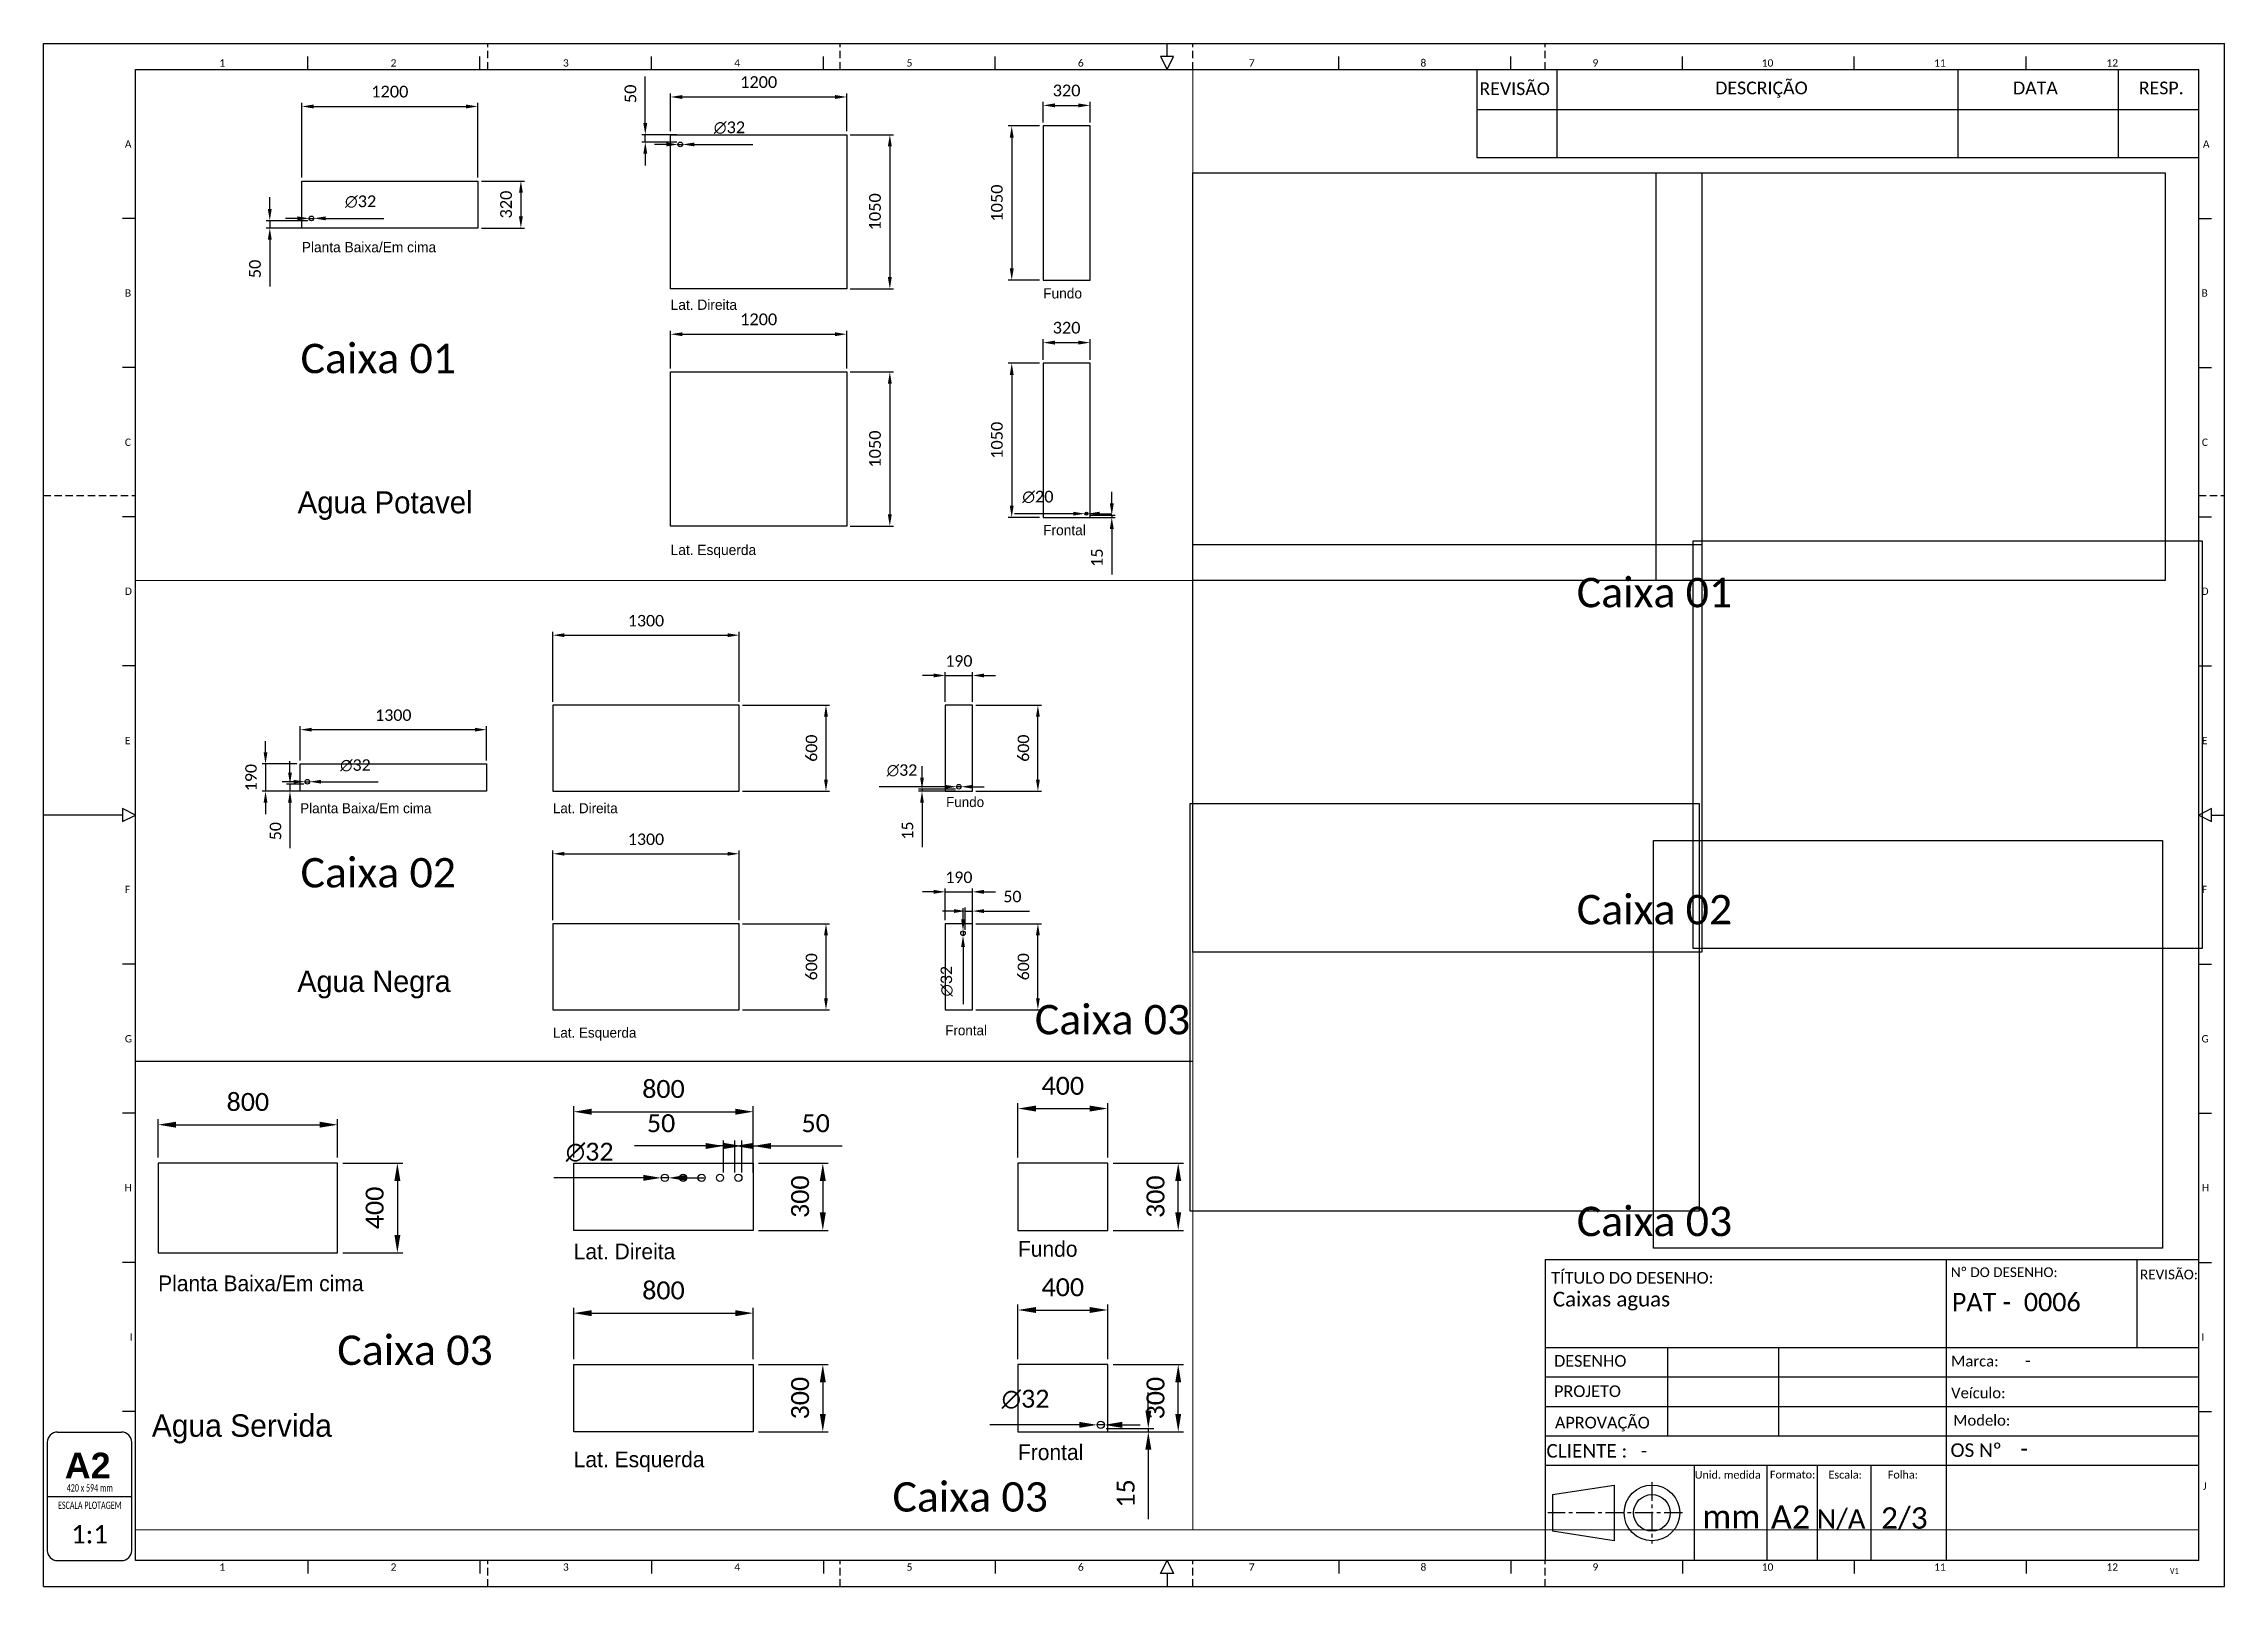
# Paper-space layout 'FL.02 (5)' of a CAD drawing. Header units: millimetres. Extents: x 0 to 594, y 0 to 420.
# The model-space entities are those that its viewports show. They can reach past a viewport. Long polylines and large blocks are cut down to what shows.
import ezdxf
from ezdxf.enums import TextEntityAlignment as Align

# ---------------------------------------------------------------- set-up
doc = ezdxf.new("R2010")
doc.units = ezdxf.units.MM
doc.header["$LTSCALE"] = 4
for name, pattern in [('CENTER', [2, 1.25, -0.25, 0.25, -0.25]), ('DASHED', [0.75, 0.5, -0.25]), ('SLD-Sólida', [0])]:
    doc.linetypes.add(name, pattern=pattern)
for name, color, linetype in [('01CONT', 3, 'Continuous'), ('02CONT', 7, 'Continuous'), ('03CONT', 30, 'Continuous'), ('04CONT', 6, 'Continuous'), ('05CONT', 253, 'Continuous'), ('LCENTRO', 1, 'CENTER'), ('REFERÊNCIA', 9, 'Continuous'), ('TEXTO', 142, 'Continuous'), ('VIEWPORT', 7, 'Continuous')]:
    doc.layers.add(name, color=color, linetype=linetype)
doc.layers.add('JANELA', color=51, linetype='Continuous', plot=False)
doc.layers.get('VIEWPORT').off()
doc.styles.add('_PADRAO', font='ROMANS.shx')
doc.styles.add('ROMANS', font='calibri.ttf')
doc.dimstyles.new('DIM.40', dxfattribs={"dimscale": 80, "dimtxt": 1, "dimasz": 1, "dimexe": 0.3, "dimexo": 0.3, "dimgap": 0.75, "dimtad": 1, "dimtxsty": 'ROMANS', "dimcen": 0, "dimclrd": 4, "dimclre": 4, "dimclrt": 142, "dimazin": 2, "dimtfac": 1, "dimtmove": 0, "dimatfit": 2, "dimfxl": 1, "dimtolj": 1, "dimtzin": 0, "dimlwd": -1, "dimlwe": -1, "dimarcsym": 0})
picture_1 = doc.add_image_def('image1.png', size_in_pixel=(1920, 1536))
picture_2 = doc.add_image_def('image2.png', size_in_pixel=(1920, 1536))
picture_3 = doc.add_image_def('image3.png', size_in_pixel=(1920, 1536))
picture_4 = doc.add_image_def('image4.png', size_in_pixel=(1920, 1536))
picture_5 = doc.add_image_def('image5.png', size_in_pixel=(1920, 1536))
picture_6 = doc.add_image_def('image6.png', size_in_pixel=(1920, 1536))

psp = doc.layouts.new('FL.02 (5)')

# ---------------------------------------------------------------- texts
at = {"char_height": 8, "attachment_point": 1, "style": 'ROMANS'}
for s, insert in [('Caixa 01', (70, 338.28)), ('Caixa 01', (417.61, 274.55)), ('Caixa 02', (70, 198.28)), ('Caixa 02', (417.61, 188.23)), ('Caixa 03', (270, 158.28)), ('Caixa 03', (417.61, 103.35)), ('Caixa 03', (80, 68.28)), ('Caixa 03', (231.23, 28.35))]:
    psp.add_mtext_dynamic_manual_height_columns(s, width=76.3017, gutter_width=10, heights=[0], dxfattribs=dict(at, insert=insert))
at = {"layer": '02CONT', "style": 'ROMANS', "width": 0.8}
psp.add_text('V1', height=1.651, dxfattribs=at).set_placement((579.19, 3.35))
at = {"layer": '03CONT', "style": 'ROMANS', "width": 0.98}
psp.add_text('PAT -  0006', height=5, dxfattribs=at).set_placement((519.77, 74.89))
at = {"layer": '03CONT', "style": 'ROMANS'}
for s, height, p in [('-', 3.17, (539.7, 59.87)), ('-', 3.5, (435.07, 35.14)), ('-', 4.23, (538.48, 35.36)), ('mm', 6.35, (451.78, 15.84)), ('A2', 6.35, (470.46, 15.68)), ('N/A', 5.292, (482.94, 15.72)), ('2/3', 5.821, (500.48, 15.7))]:
    psp.add_text(s, height=height, dxfattribs=at).set_placement(p)
at = {"layer": '03CONT', "insert": (411.11, 80.2), "char_height": 4, "attachment_point": 1, "style": 'ROMANS'}
psp.add_mtext_dynamic_manual_height_columns('Caixas aguas', width=103.737, gutter_width=10, heights=[0], dxfattribs=at)
at = {"layer": 'TEXTO', "style": 'ROMANS'}
for s, height, p in [('TÍTULO DO DESENHO:', 3.175, (410.64, 82.4)), ('Nº DO DESENHO:', 2.6458, (519.49, 84.2)), ('REVISÃO:', 2.646, (571.02, 83.58)), ('DESENHO', 3.175, (411.42, 59.79)), ('Marca:', 2.91, (519.57, 59.87)), ('PROJETO', 3.175, (411.42, 51.54)), ('Veículo:', 2.91, (519.57, 51.21)), ('APROVAÇÃO', 3.175, (411.65, 42.99)), ('Modelo:', 2.91, (520.14, 43.74)), ('CLIENTE :', 3.704, (409.35, 35.04)), ('OS Nº', 3.704, (519.4, 35.23)), ('Unid. medida', 2.1167, (449.72, 29.31)), ('Formato:', 2.117, (470.22, 29.38)), ('Escala:', 2.117, (486.16, 29.35)), ('Folha:', 2.117, (502.32, 29.35))]:
    psp.add_text(s, height=height, dxfattribs=at).set_placement(p)
at = {"layer": 'TEXTO', "char_height": 3.467, "attachment_point": 2, "style": 'ROMANS'}
for s, insert in [('REVISÃO', (400.69, 409.46)), ('DESCRIÇÃO', (467.9, 409.67)), ('DATA', (542.53, 409.67)), ('RESP.', (576.8, 409.67))]:
    psp.add_mtext(s, dxfattribs=dict(at, insert=insert))

msp = doc.modelspace()

# ---------------------------------------------------------------- texts
at = {"attachment_point": 1}
for s, insert, char_height in [('Planta Baixa/Em cima', (12763.038, 11466.872), 70), ('Lat. Direita', (14526.764, 11466.872), 70), ('Fundo', (17271.609, 11510.051), 70), ('Agua Negra', (12743.157, 10299.541), 150), ('Lat. Esquerda', (14526.764, 9901.11), 70), ('Frontal', (17265.816, 9917.245), 70), ('Planta Baixa/Em cima', (913.493, 8879.649), 70), ('Fundo', (5966.01, 8565.235), 70), ('Lat. Direita', (3427.443, 8487.433), 70), ('Agua Potavel', (884.858, 7181.393), 150), ('Frontal', (5966.01, 6952.286), 70), ('Lat. Esquerda', (3427.443, 6817.407), 70), ('Fundo', (12113.372, 1801.083), 70), ('Lat. Direita', (10133.197, 1789.584), 70), ('Planta Baixa/Em cima', (8280.549, 1647.671), 70), ('Agua Servida', (8252.205, 1028.899), 100), ('Frontal', (12113.372, 895.217), 70), ('Lat. Esquerda', (10133.197, 863.264), 70)]:
    msp.add_mtext_dynamic_manual_height_columns(s, width=1300, gutter_width=12.5, heights=[0], dxfattribs=dict(at, insert=insert, char_height=char_height))

# ---------------------------------------------------------------- blocks, each defined once
blk = doc.blocks.new('A2')
at = {"layer": '01CONT'}
for p, q in [((0, 420), (594, 420)), ((0, 0), (0, 420)), ((72, 413), (72, 416.5)), ((118.8, 413), (118.8, 416.5)), ((165.6, 413), (165.6, 416.5)), ((212.4, 413), (212.4, 416.5)), ((259.2, 413), (259.2, 416.5)), ((352.8, 413), (352.8, 416.5)), ((399.6, 413), (399.6, 416.5)), ((446.4, 413), (446.4, 416.5)), ((493.2, 413), (493.2, 416.5)), ((540, 413), (540, 416.5)), ((594, 0), (594, 420)), ((25, 372.4), (21.5, 372.4)), ((587, 372.4), (590.5, 372.4)), ((25, 331.8), (21.5, 331.8)), ((587, 331.8), (590.5, 331.8)), ((25, 291.2), (21.5, 291.2)), ((587, 291.2), (590.5, 291.2)), ((25, 250.6), (21.5, 250.6)), ((587, 250.6), (590.5, 250.6)), ((25, 169.4), (21.5, 169.4)), ((587, 169.4), (590.5, 169.4)), ((25, 128.8), (21.5, 128.8)), ((587, 128.8), (590.5, 128.8)), ((25, 88.2), (21.5, 88.2)), ((587, 88.2), (590.5, 88.2)), ((25, 47.6), (21.5, 47.6)), ((587, 47.6), (590.5, 47.6)), ((72, 7), (72, 3.5)), ((118.8, 7), (118.8, 3.5)), ((165.6, 7), (165.6, 3.5)), ((212.4, 7), (212.4, 3.5)), ((259.2, 7), (259.2, 3.5)), ((352.8, 7), (352.8, 3.5)), ((399.6, 7), (399.6, 3.5)), ((446.4, 7), (446.4, 3.5)), ((493.2, 7), (493.2, 3.5)), ((540, 7), (540, 3.5)), ((0, 0), (594, 0))]:
    blk.add_line(p, q, dxfattribs=at)
at = {"layer": '02CONT'}
for p, q in [((307.75, 416.5), (304.25, 416.5)), ((304.25, 416.5), (306, 413)), ((306, 416.5), (306, 420)), ((306, 413), (307.75, 416.5)), ((21.5, 210), (0, 210)), ((21.5, 211.75), (21.5, 208.25)), ((25, 210), (21.5, 211.75)), ((21.5, 208.25), (25, 210)), ((590.5, 211.75), (587, 210)), ((587, 210), (590.5, 208.25)), ((590.5, 208.25), (590.5, 211.75)), ((590.5, 210), (594, 210)), ((3.78, 42), (21.22, 42)), ((1, 39.22), (1, 9.78)), ((24, 9.78), (24, 39.22)), ((1, 24.5), (24, 24.5)), ((3.78, 7), (21.22, 7)), ((304.25, 3.5), (306, 7)), ((306, 7), (307.75, 3.5)), ((307.75, 3.5), (304.25, 3.5)), ((306, 3.5), (306, 0))]:
    blk.add_line(p, q, dxfattribs=at)
for centre, start, end in [((3.78, 39.22), 90, 180), ((21.22, 39.22), 0, 90), ((3.78, 9.78), 180, 270), ((21.22, 9.78), 270, 0)]:
    blk.add_arc(centre, 2.78, start, end, dxfattribs=at)
at = {"layer": '05CONT'}
for p, q in [((25, 413), (587, 413)), ((25, 7), (25, 413)), ((587, 7), (587, 413)), ((587, 7), (25, 7))]:
    blk.add_line(p, q, dxfattribs=at)
at = {"layer": 'REFERÊNCIA', "linetype": 'DASHED'}
for p, q in [((121, 413), (121, 420)), ((217, 413), (217, 420)), ((313, 413), (313, 420)), ((409, 413), (409, 420)), ((0, 297), (25, 297)), ((587, 297), (594, 297)), ((121, 0), (121, 7)), ((217, 0), (217, 7)), ((313, 0), (313, 7)), ((409, 0), (409, 7))]:
    blk.add_line(p, q, dxfattribs=at)
at = {"layer": '02CONT', "insert": (12, 32.89), "char_height": 7, "width": 1, "attachment_point": 5, "line_spacing_factor": 0.428571, "style": '_PADRAO'}
blk.add_mtext('{\\fArial|b1|i0|c0|p34;A2}', dxfattribs=at)
at = {"layer": '03CONT', "style": 'ROMANS', "width": 0.7}
for s, p in [('420 x 594 mm', (12.57, 27.81)), ('ESCALA PLOTAGEM', (12.57, 23.08))]:
    blk.add_text(s, height=2, dxfattribs=at).set_placement(p, align=Align.TOP_CENTER)
at = {"layer": '05CONT', "style": 'ROMANS'}
blk.add_text('1:1', height=5, dxfattribs=at).set_placement((12.5, 14.21), align=Align.MIDDLE_CENTER)
at = {"layer": 'TEXTO', "style": 'ROMANS'}
for s, p in [('6', (281.72, 413.75)), ('8', (375.03, 413.75)), ('1', (47.86, 413.75)), ('2', (94.52, 413.75)), ('3', (141.46, 413.75)), ('4', (188.12, 413.75)), ('5', (235.06, 413.75)), ('7', (328.28, 413.75)), ('9', (421.88, 413.75)), ('10', (467.99, 413.75)), ('11', (514.94, 413.75)), ('12', (561.88, 413.75)), ('A', (22.13, 391.68)), ('A', (588.15, 391.68)), ('B', (22.13, 351.12)), ('B', (587.77, 351.12)), ('C', (22.13, 310.48)), ('C', (587.87, 310.48)), ('D', (22.13, 269.92)), ('D', (587.77, 269.92)), ('E', (22.13, 229.28)), ('E', (587.87, 229.28)), ('F', (22.13, 188.72)), ('F', (587.87, 188.72)), ('G', (22.13, 148.08)), ('G', (587.77, 148.08)), ('H', (22.04, 107.52)), ('H', (587.87, 107.52)), ('I', (23.46, 66.88)), ('I', (587.77, 66.88)), ('J', (588.15, 26.32)), ('1', (47.86, 4.25)), ('2', (94.52, 4.25)), ('3', (141.46, 4.25)), ('4', (188.12, 4.25)), ('5', (235.06, 4.25)), ('6', (281.72, 4.25)), ('7', (328.28, 4.25)), ('8', (375.03, 4.25)), ('9', (421.88, 4.25)), ('10', (467.99, 4.25)), ('11', (514.94, 4.25)), ('12', (561.88, 4.25))]:
    blk.add_text(s, height=2, dxfattribs=at).set_placement(p)
blk = doc.blocks.new('*D166')
at = {"color": 4, "transparency": 16777216}
for p, q in [((14526.8, 12174.7), (14526.8, 12663)), ((14606.8, 12639), (15746.8, 12639)), ((15826.8, 12174.7), (15826.8, 12663))]:
    blk.add_line(p, q, dxfattribs=at)
for points in [[(14606.8, 12652.4), (14606.8, 12625.7), (14526.8, 12639)], [(15746.8, 12652.4), (15746.8, 12625.7), (15826.8, 12639)]]:
    blk.add_solid(points, dxfattribs=at)
at = {"layer": 'DEFPOINTS', "color": 0, "transparency": 16777216}
for p in [(15826.8, 12639), (14526.8, 12150.7), (15826.8, 12150.7)]:
    blk.add_point(p, dxfattribs=at)
at = {"color": 142, "transparency": 16777216, "insert": (15176.8, 12740), "char_height": 80, "attachment_point": 5, "style": 'ROMANS'}
blk.add_mtext('\\A1;1300', dxfattribs=at)
blk = doc.blocks.new('*D167')
at = {"color": 4, "transparency": 16777216}
for p, q in [((15850.8, 12150.7), (16457, 12150.7)), ((16433, 12070.7), (16433, 11630.7)), ((15850.8, 11550.7), (16457, 11550.7))]:
    blk.add_line(p, q, dxfattribs=at)
for points in [[(16419.7, 12070.7), (16446.3, 12070.7), (16433, 12150.7)], [(16419.7, 11630.7), (16446.3, 11630.7), (16433, 11550.7)]]:
    blk.add_solid(points, dxfattribs=at)
at = {"layer": 'DEFPOINTS', "color": 0, "transparency": 16777216}
for p in [(15826.8, 12150.7), (15826.8, 11550.7), (16433, 11550.7)]:
    blk.add_point(p, dxfattribs=at)
at = {"color": 142, "transparency": 16777216, "insert": (16332, 11850.7), "char_height": 80, "attachment_point": 5, "rotation": 90, "style": 'ROMANS'}
blk.add_mtext('\\A1;600', dxfattribs=at)
blk = doc.blocks.new('*D168')
at = {"color": 4, "transparency": 16777216}
for p, q in [((14526.8, 10649.7), (14526.8, 11138)), ((14606.8, 11114), (15746.8, 11114)), ((15826.8, 10649.7), (15826.8, 11138))]:
    blk.add_line(p, q, dxfattribs=at)
for points in [[(14606.8, 11127.3), (14606.8, 11100.7), (14526.8, 11114)], [(15746.8, 11127.3), (15746.8, 11100.7), (15826.8, 11114)]]:
    blk.add_solid(points, dxfattribs=at)
at = {"layer": 'DEFPOINTS', "color": 0, "transparency": 16777216}
for p in [(15826.8, 11114), (14526.8, 10625.7), (15826.8, 10625.7)]:
    blk.add_point(p, dxfattribs=at)
at = {"color": 142, "transparency": 16777216, "insert": (15176.8, 11215), "char_height": 80, "attachment_point": 5, "style": 'ROMANS'}
blk.add_mtext('\\A1;1300', dxfattribs=at)
blk = doc.blocks.new('*D169')
at = {"color": 4, "transparency": 16777216}
for p, q in [((15850.8, 10625.7), (16457, 10625.7)), ((16433, 10545.7), (16433, 10105.7)), ((15850.8, 10025.7), (16457, 10025.7))]:
    blk.add_line(p, q, dxfattribs=at)
for points in [[(16419.7, 10545.7), (16446.3, 10545.7), (16433, 10625.7)], [(16419.7, 10105.7), (16446.3, 10105.7), (16433, 10025.7)]]:
    blk.add_solid(points, dxfattribs=at)
at = {"layer": 'DEFPOINTS', "color": 0, "transparency": 16777216}
for p in [(15826.8, 10625.7), (15826.8, 10025.7), (16433, 10025.7)]:
    blk.add_point(p, dxfattribs=at)
at = {"color": 142, "transparency": 16777216, "insert": (16332, 10325.7), "char_height": 80, "attachment_point": 5, "rotation": 90, "style": 'ROMANS'}
blk.add_mtext('\\A1;600', dxfattribs=at)
blk = doc.blocks.new('*D170')
at = {"color": 4, "transparency": 16777216}
for p, q in [((17185.8, 12358), (17105.8, 12358)), ((17265.8, 12174.7), (17265.8, 12382)), ((17265.8, 12358), (17455.8, 12358)), ((17455.8, 12174.7), (17455.8, 12382)), ((17535.8, 12358), (17615.8, 12358))]:
    blk.add_line(p, q, dxfattribs=at)
for points in [[(17185.8, 12371.3), (17185.8, 12344.7), (17265.8, 12358)], [(17535.8, 12371.3), (17535.8, 12344.7), (17455.8, 12358)]]:
    blk.add_solid(points, dxfattribs=at)
at = {"layer": 'DEFPOINTS', "color": 0, "transparency": 16777216}
for p in [(17455.8, 12358), (17265.8, 12150.7), (17455.8, 12150.7)]:
    blk.add_point(p, dxfattribs=at)
at = {"color": 142, "transparency": 16777216, "insert": (17360.8, 12459), "char_height": 80, "attachment_point": 5, "style": 'ROMANS'}
blk.add_mtext('\\A1;190', dxfattribs=at)
blk = doc.blocks.new('*D171')
at = {"color": 4, "transparency": 16777216}
for p, q in [((17479.8, 12150.7), (17936.4, 12150.7)), ((17912.4, 11630.7), (17912.4, 12070.7)), ((17479.8, 11550.7), (17936.4, 11550.7))]:
    blk.add_line(p, q, dxfattribs=at)
for points in [[(17899, 12070.7), (17925.7, 12070.7), (17912.4, 12150.7)], [(17899, 11630.7), (17925.7, 11630.7), (17912.4, 11550.7)]]:
    blk.add_solid(points, dxfattribs=at)
at = {"layer": 'DEFPOINTS', "color": 0, "transparency": 16777216}
for p in [(17455.8, 12150.7), (17912.4, 12150.7), (17455.8, 11550.7)]:
    blk.add_point(p, dxfattribs=at)
at = {"color": 142, "transparency": 16777216, "insert": (17811.4, 11850.7), "char_height": 80, "attachment_point": 5, "rotation": 90, "style": 'ROMANS'}
blk.add_mtext('\\A1;600', dxfattribs=at)
blk = doc.blocks.new('*D172')
at = {"color": 4, "transparency": 16777216}
for p, q in [((17479.8, 10625.7), (17936.4, 10625.7)), ((17912.4, 10105.7), (17912.4, 10545.7)), ((17479.8, 10025.7), (17936.4, 10025.7))]:
    blk.add_line(p, q, dxfattribs=at)
for points in [[(17899, 10545.7), (17925.7, 10545.7), (17912.4, 10625.7)], [(17899, 10105.7), (17925.7, 10105.7), (17912.4, 10025.7)]]:
    blk.add_solid(points, dxfattribs=at)
at = {"layer": 'DEFPOINTS', "color": 0, "transparency": 16777216}
for p in [(17455.8, 10625.7), (17912.4, 10625.7), (17455.8, 10025.7)]:
    blk.add_point(p, dxfattribs=at)
at = {"color": 142, "transparency": 16777216, "insert": (17811.4, 10325.7), "char_height": 80, "attachment_point": 5, "rotation": 90, "style": 'ROMANS'}
blk.add_mtext('\\A1;600', dxfattribs=at)
blk = doc.blocks.new('*D173')
at = {"color": 4, "transparency": 16777216}
for p, q in [((17185.8, 10848.5), (17105.8, 10848.5)), ((17265.8, 10649.7), (17265.8, 10872.5)), ((17265.8, 10848.5), (17455.8, 10848.5)), ((17455.8, 10649.7), (17455.8, 10872.5)), ((17535.8, 10848.5), (17615.8, 10848.5))]:
    blk.add_line(p, q, dxfattribs=at)
for points in [[(17185.8, 10861.9), (17185.8, 10835.2), (17265.8, 10848.5)], [(17535.8, 10861.9), (17535.8, 10835.2), (17455.8, 10848.5)]]:
    blk.add_solid(points, dxfattribs=at)
at = {"layer": 'DEFPOINTS', "color": 0, "transparency": 16777216}
for p in [(17455.8, 10848.5), (17265.8, 10625.7), (17455.8, 10625.7)]:
    blk.add_point(p, dxfattribs=at)
at = {"color": 142, "transparency": 16777216, "insert": (17360.8, 10949.5), "char_height": 80, "attachment_point": 5, "style": 'ROMANS'}
blk.add_mtext('\\A1;190', dxfattribs=at)
blk = doc.blocks.new('*D174')
at = {"color": 4, "transparency": 16777216}
for p, q in [((17103.4, 11645.7), (17103.4, 11725.7)), ((17336.8, 11565.7), (17079.4, 11565.7)), ((17336.8, 11550.7), (17079.4, 11550.7)), ((17103.4, 11565.7), (17103.4, 11550.7)), ((17103.4, 11470.7), (17103.4, 11161))]:
    blk.add_line(p, q, dxfattribs=at)
for points in [[(17090.1, 11645.7), (17116.7, 11645.7), (17103.4, 11565.7)], [(17090.1, 11470.7), (17116.7, 11470.7), (17103.4, 11550.7)]]:
    blk.add_solid(points, dxfattribs=at)
at = {"layer": 'DEFPOINTS', "color": 0, "transparency": 16777216}
for p in [(17103.4, 11550.7), (17360.8, 11565.7), (17360.8, 11550.7)]:
    blk.add_point(p, dxfattribs=at)
at = {"color": 142, "transparency": 16777216, "insert": (17002.7, 11275.9), "char_height": 80, "attachment_point": 5, "rotation": 90, "style": 'ROMANS'}
blk.add_mtext('\\A1;15', dxfattribs=at)
blk = doc.blocks.new('*D175')
at = {"color": 4, "transparency": 16777216}
for p, q in [((12763, 11764.7), (12763, 12004)), ((12843, 11980), (13983, 11980)), ((14063, 11764.7), (14063, 12004))]:
    blk.add_line(p, q, dxfattribs=at)
for points in [[(12843, 11993.3), (12843, 11966.7), (12763, 11980)], [(13983, 11993.3), (13983, 11966.7), (14063, 11980)]]:
    blk.add_solid(points, dxfattribs=at)
at = {"layer": 'DEFPOINTS', "color": 0, "transparency": 16777216}
for p in [(14063, 11980), (12763, 11740.7), (14063, 11740.7)]:
    blk.add_point(p, dxfattribs=at)
at = {"color": 142, "transparency": 16777216, "insert": (13413, 12081), "char_height": 80, "attachment_point": 5, "style": 'ROMANS'}
blk.add_mtext('\\A1;1300', dxfattribs=at)
blk = doc.blocks.new('*D176')
at = {"color": 4, "transparency": 16777216}
for p, q in [((12520.8, 11820.7), (12520.8, 11900.7)), ((12739, 11740.7), (12496.8, 11740.7)), ((12520.8, 11740.7), (12520.8, 11550.7)), ((12739, 11550.7), (12496.8, 11550.7)), ((12520.8, 11470.7), (12520.8, 11390.7))]:
    blk.add_line(p, q, dxfattribs=at)
for points in [[(12507.5, 11820.7), (12534.1, 11820.7), (12520.8, 11740.7)], [(12507.5, 11470.7), (12534.1, 11470.7), (12520.8, 11550.7)]]:
    blk.add_solid(points, dxfattribs=at)
at = {"layer": 'DEFPOINTS', "color": 0, "transparency": 16777216}
for p in [(12763, 11740.7), (12520.8, 11550.7), (12763, 11550.7)]:
    blk.add_point(p, dxfattribs=at)
at = {"color": 142, "transparency": 16777216, "insert": (12419.8, 11645.7), "char_height": 80, "attachment_point": 5, "rotation": 90, "style": 'ROMANS'}
blk.add_mtext('\\A1;190', dxfattribs=at)
blk = doc.blocks.new('*D158')
at = {"color": 4, "transparency": 16777216}
for p, q in [((12691.6, 11680.7), (12691.6, 11760.7)), ((12789, 11600.7), (12667.6, 11600.7)), ((12691.6, 11600.7), (12691.6, 11550.7)), ((12789, 11550.7), (12667.6, 11550.7)), ((12691.6, 11470.7), (12691.6, 11153.5))]:
    blk.add_line(p, q, dxfattribs=at)
for points in [[(12678.3, 11680.7), (12704.9, 11680.7), (12691.6, 11600.7)], [(12678.3, 11470.7), (12704.9, 11470.7), (12691.6, 11550.7)]]:
    blk.add_solid(points, dxfattribs=at)
at = {"layer": 'DEFPOINTS', "color": 0, "transparency": 16777216}
for p in [(12813, 11600.7), (12691.6, 11550.7), (12813, 11550.7)]:
    blk.add_point(p, dxfattribs=at)
at = {"color": 142, "transparency": 16777216, "insert": (12590.6, 11272.1), "char_height": 80, "attachment_point": 5, "rotation": 90, "style": 'ROMANS'}
blk.add_mtext('\\A1;50', dxfattribs=at)
blk = doc.blocks.new('*D159')
at = {"color": 4, "transparency": 16777216}
for p, q in [((17325.8, 10714.4), (17245.8, 10714.4)), ((17405.8, 10583.7), (17405.8, 10738.4)), ((17405.8, 10714.4), (17455.8, 10714.4)), ((17455.8, 10583.7), (17455.8, 10738.4)), ((17535.8, 10714.4), (17853, 10714.4))]:
    blk.add_line(p, q, dxfattribs=at)
for points in [[(17325.8, 10727.7), (17325.8, 10701.1), (17405.8, 10714.4)], [(17535.8, 10727.7), (17535.8, 10701.1), (17455.8, 10714.4)]]:
    blk.add_solid(points, dxfattribs=at)
at = {"layer": 'DEFPOINTS', "color": 0, "transparency": 16777216}
for p in [(17455.8, 10714.4), (17405.8, 10559.7), (17455.8, 10559.7)]:
    blk.add_point(p, dxfattribs=at)
at = {"color": 142, "transparency": 16777216, "insert": (17734.4, 10815.4), "char_height": 80, "attachment_point": 5, "style": 'ROMANS'}
blk.add_mtext('\\A1;50', dxfattribs=at)
blk = doc.blocks.new('*D177')
at = {"color": 4, "transparency": 16777216}
for p, q in [((913.5, 9318.8), (913.5, 9827)), ((993.5, 9803), (2033.5, 9803)), ((2113.5, 9318.8), (2113.5, 9827))]:
    blk.add_line(p, q, dxfattribs=at)
for points in [[(993.5, 9816.4), (993.5, 9789.7), (913.5, 9803)], [(2033.5, 9816.4), (2033.5, 9789.7), (2113.5, 9803)]]:
    blk.add_solid(points, dxfattribs=at)
at = {"layer": 'DEFPOINTS', "color": 0, "transparency": 16777216}
for p in [(2113.5, 9803), (913.5, 9294.8), (2113.5, 9294.8)]:
    blk.add_point(p, dxfattribs=at)
at = {"color": 142, "transparency": 16777216, "insert": (1513.5, 9904), "char_height": 80, "attachment_point": 5, "style": 'ROMANS'}
blk.add_mtext('\\A1;1200', dxfattribs=at)
blk = doc.blocks.new('*D178')
at = {"color": 4, "transparency": 16777216}
for p, q in [((2137.5, 9294.8), (2430.9, 9294.8)), ((2406.9, 9214.8), (2406.9, 9054.8)), ((2137.5, 8974.8), (2430.9, 8974.8))]:
    blk.add_line(p, q, dxfattribs=at)
for points in [[(2393.6, 9214.8), (2420.3, 9214.8), (2406.9, 9294.8)], [(2393.6, 9054.8), (2420.3, 9054.8), (2406.9, 8974.8)]]:
    blk.add_solid(points, dxfattribs=at)
at = {"layer": 'DEFPOINTS', "color": 0, "transparency": 16777216}
for p in [(2113.5, 9294.8), (2113.5, 8974.8), (2406.9, 8974.8)]:
    blk.add_point(p, dxfattribs=at)
at = {"color": 142, "transparency": 16777216, "insert": (2306, 9134.8), "char_height": 80, "attachment_point": 5, "rotation": 90, "style": 'ROMANS'}
blk.add_mtext('\\A1;320', dxfattribs=at)
blk = doc.blocks.new('*D160')
at = {"color": 4, "transparency": 16777216}
for p, q in [((695.4, 9104.8), (695.4, 9184.8)), ((955.5, 9024.8), (671.4, 9024.8)), ((955.5, 8974.8), (671.4, 8974.8)), ((695.4, 9024.8), (695.4, 8974.8)), ((695.4, 8894.8), (695.4, 8577.6))]:
    blk.add_line(p, q, dxfattribs=at)
for points in [[(682, 9104.8), (708.7, 9104.8), (695.4, 9024.8)], [(682, 8894.8), (708.7, 8894.8), (695.4, 8974.8)]]:
    blk.add_solid(points, dxfattribs=at)
at = {"layer": 'DEFPOINTS', "color": 0, "transparency": 16777216}
for p in [(695.4, 8974.8), (979.5, 9024.8), (979.5, 8974.8)]:
    blk.add_point(p, dxfattribs=at)
at = {"color": 142, "transparency": 16777216, "insert": (594.4, 8696.2), "char_height": 80, "attachment_point": 5, "rotation": 90, "style": 'ROMANS'}
blk.add_mtext('\\A1;50', dxfattribs=at)
blk = doc.blocks.new('*D179')
at = {"color": 4, "transparency": 16777216}
for p, q in [((3427.4, 9634.4), (3427.4, 9891.7)), ((4627.4, 9634.4), (4627.4, 9891.7)), ((3507.4, 9867.7), (4547.4, 9867.7))]:
    blk.add_line(p, q, dxfattribs=at)
for points in [[(3507.4, 9881), (3507.4, 9854.4), (3427.4, 9867.7)], [(4547.4, 9881), (4547.4, 9854.4), (4627.4, 9867.7)]]:
    blk.add_solid(points, dxfattribs=at)
at = {"layer": 'DEFPOINTS', "color": 0, "transparency": 16777216}
for p in [(4627.4, 9867.7), (3427.4, 9610.4), (4627.4, 9610.4)]:
    blk.add_point(p, dxfattribs=at)
at = {"color": 142, "transparency": 16777216, "insert": (4027.4, 9968.7), "char_height": 80, "attachment_point": 5, "style": 'ROMANS'}
blk.add_mtext('\\A1;1200', dxfattribs=at)
blk = doc.blocks.new('*D180')
at = {"color": 4, "transparency": 16777216}
for p, q in [((4651.4, 9610.4), (4945.3, 9610.4)), ((4921.3, 9530.4), (4921.3, 8640.4)), ((4651.4, 8560.4), (4945.3, 8560.4))]:
    blk.add_line(p, q, dxfattribs=at)
for points in [[(4907.9, 9530.4), (4934.6, 9530.4), (4921.3, 9610.4)], [(4907.9, 8640.4), (4934.6, 8640.4), (4921.3, 8560.4)]]:
    blk.add_solid(points, dxfattribs=at)
at = {"layer": 'DEFPOINTS', "color": 0, "transparency": 16777216}
for p in [(4627.4, 9610.4), (4627.4, 8560.4), (4921.3, 8560.4)]:
    blk.add_point(p, dxfattribs=at)
at = {"color": 142, "transparency": 16777216, "insert": (4820.3, 9085.4), "char_height": 80, "attachment_point": 5, "rotation": 90, "style": 'ROMANS'}
blk.add_mtext('\\A1;1050', dxfattribs=at)
blk = doc.blocks.new('*D161')
at = {"color": 4, "transparency": 16777216}
for p, q in [((3254.6, 9690.4), (3254.6, 10007.5)), ((3469.4, 9610.4), (3230.6, 9610.4)), ((3254.6, 9560.4), (3254.6, 9610.4)), ((3469.4, 9560.4), (3230.6, 9560.4)), ((3254.6, 9480.4), (3254.6, 9400.4))]:
    blk.add_line(p, q, dxfattribs=at)
for points in [[(3241.3, 9690.4), (3268, 9690.4), (3254.6, 9610.4)], [(3241.3, 9480.4), (3268, 9480.4), (3254.6, 9560.4)]]:
    blk.add_solid(points, dxfattribs=at)
at = {"layer": 'DEFPOINTS', "color": 0, "transparency": 16777216}
for p in [(3254.6, 9610.4), (3493.4, 9610.4), (3493.4, 9560.4)]:
    blk.add_point(p, dxfattribs=at)
at = {"color": 142, "transparency": 16777216, "insert": (3153.6, 9889), "char_height": 80, "attachment_point": 5, "rotation": 90, "style": 'ROMANS'}
blk.add_mtext('\\A1;50', dxfattribs=at)
blk = doc.blocks.new('*D181')
at = {"color": 4, "transparency": 16777216}
for p, q in [((3427.4, 8018.3), (3427.4, 8275.6)), ((3507.4, 8251.6), (4547.4, 8251.6)), ((4627.4, 8018.3), (4627.4, 8275.6))]:
    blk.add_line(p, q, dxfattribs=at)
for points in [[(3507.4, 8265), (3507.4, 8238.3), (3427.4, 8251.6)], [(4547.4, 8265), (4547.4, 8238.3), (4627.4, 8251.6)]]:
    blk.add_solid(points, dxfattribs=at)
at = {"layer": 'DEFPOINTS', "color": 0, "transparency": 16777216}
for p in [(4627.4, 8251.6), (3427.4, 7994.3), (4627.4, 7994.3)]:
    blk.add_point(p, dxfattribs=at)
at = {"color": 142, "transparency": 16777216, "insert": (4027.4, 8352.6), "char_height": 80, "attachment_point": 5, "style": 'ROMANS'}
blk.add_mtext('\\A1;1200', dxfattribs=at)
blk = doc.blocks.new('*D182')
at = {"color": 4, "transparency": 16777216}
for p, q in [((4651.4, 7994.3), (4945.3, 7994.3)), ((4921.3, 7914.3), (4921.3, 7024.3)), ((4651.4, 6944.3), (4945.3, 6944.3))]:
    blk.add_line(p, q, dxfattribs=at)
for points in [[(4907.9, 7914.3), (4934.6, 7914.3), (4921.3, 7994.3)], [(4907.9, 7024.3), (4934.6, 7024.3), (4921.3, 6944.3)]]:
    blk.add_solid(points, dxfattribs=at)
at = {"layer": 'DEFPOINTS', "color": 0, "transparency": 16777216}
for p in [(4627.4, 7994.3), (4627.4, 6944.3), (4921.3, 6944.3)]:
    blk.add_point(p, dxfattribs=at)
at = {"color": 142, "transparency": 16777216, "insert": (4820.3, 7469.3), "char_height": 80, "attachment_point": 5, "rotation": 90, "style": 'ROMANS'}
blk.add_mtext('\\A1;1050', dxfattribs=at)
blk = doc.blocks.new('*D183')
at = {"color": 4, "transparency": 16777216}
for p, q in [((5942, 9670), (5728.2, 9670)), ((5752.2, 9590), (5752.2, 8700)), ((5942, 8620), (5728.2, 8620))]:
    blk.add_line(p, q, dxfattribs=at)
for points in [[(5738.9, 9590), (5765.5, 9590), (5752.2, 9670)], [(5738.9, 8700), (5765.5, 8700), (5752.2, 8620)]]:
    blk.add_solid(points, dxfattribs=at)
at = {"layer": 'DEFPOINTS', "color": 0, "transparency": 16777216}
for p in [(5966, 9670), (5752.2, 8620), (5966, 8620)]:
    blk.add_point(p, dxfattribs=at)
at = {"color": 142, "transparency": 16777216, "insert": (5651.2, 9145), "char_height": 80, "attachment_point": 5, "rotation": 90, "style": 'ROMANS'}
blk.add_mtext('\\A1;1050', dxfattribs=at)
blk = doc.blocks.new('*D184')
at = {"color": 4, "transparency": 16777216}
for p, q in [((5966, 9694), (5966, 9834.5)), ((6046, 9810.5), (6206, 9810.5)), ((6286, 9694), (6286, 9834.5))]:
    blk.add_line(p, q, dxfattribs=at)
for points in [[(6046, 9823.8), (6046, 9797.2), (5966, 9810.5)], [(6206, 9823.8), (6206, 9797.2), (6286, 9810.5)]]:
    blk.add_solid(points, dxfattribs=at)
at = {"layer": 'DEFPOINTS', "color": 0, "transparency": 16777216}
for p in [(6286, 9810.5), (5966, 9670), (6286, 9670)]:
    blk.add_point(p, dxfattribs=at)
at = {"color": 142, "transparency": 16777216, "insert": (6126, 9911.5), "char_height": 80, "attachment_point": 5, "style": 'ROMANS'}
blk.add_mtext('\\A1;320', dxfattribs=at)
blk = doc.blocks.new('*D162')
at = {"color": 4, "transparency": 16777216}
for p, q in [((6434, 7099), (6434, 7179)), ((6285, 7019), (6458, 7019)), ((6285, 7004), (6458, 7004)), ((6434, 7019), (6434, 7004)), ((6434, 6924), (6434, 6614.3))]:
    blk.add_line(p, q, dxfattribs=at)
for points in [[(6420.7, 7099), (6447.4, 7099), (6434, 7019)], [(6420.7, 6924), (6447.4, 6924), (6434, 7004)]]:
    blk.add_solid(points, dxfattribs=at)
at = {"layer": 'DEFPOINTS', "color": 0, "transparency": 16777216}
for p in [(6261, 7019), (6261, 7004), (6434, 7004)]:
    blk.add_point(p, dxfattribs=at)
at = {"color": 142, "transparency": 16777216, "insert": (6333.3, 6729.2), "char_height": 80, "attachment_point": 5, "rotation": 90, "style": 'ROMANS'}
blk.add_mtext('\\A1;15', dxfattribs=at)
blk = doc.blocks.new('*D185')
at = {"color": 4, "transparency": 16777216}
for p, q in [((5942, 8054), (5728.2, 8054)), ((5752.2, 7974), (5752.2, 7084)), ((5942, 7004), (5728.2, 7004))]:
    blk.add_line(p, q, dxfattribs=at)
for points in [[(5738.9, 7974), (5765.5, 7974), (5752.2, 8054)], [(5738.9, 7084), (5765.5, 7084), (5752.2, 7004)]]:
    blk.add_solid(points, dxfattribs=at)
at = {"layer": 'DEFPOINTS', "color": 0, "transparency": 16777216}
for p in [(5966, 8054), (5752.2, 7004), (5966, 7004)]:
    blk.add_point(p, dxfattribs=at)
at = {"color": 142, "transparency": 16777216, "insert": (5651.2, 7529), "char_height": 80, "attachment_point": 5, "rotation": 90, "style": 'ROMANS'}
blk.add_mtext('\\A1;1050', dxfattribs=at)
blk = doc.blocks.new('*D186')
at = {"color": 4, "transparency": 16777216}
for p, q in [((5966, 8078), (5966, 8218.5)), ((6286, 8078), (6286, 8218.5)), ((6046, 8194.5), (6206, 8194.5))]:
    blk.add_line(p, q, dxfattribs=at)
for points in [[(6046, 8207.8), (6046, 8181.1), (5966, 8194.5)], [(6206, 8207.8), (6206, 8181.1), (6286, 8194.5)]]:
    blk.add_solid(points, dxfattribs=at)
at = {"layer": 'DEFPOINTS', "color": 0, "transparency": 16777216}
for p in [(6286, 8194.5), (5966, 8054), (6286, 8054)]:
    blk.add_point(p, dxfattribs=at)
at = {"color": 142, "transparency": 16777216, "insert": (6126, 8295.4), "char_height": 80, "attachment_point": 5, "style": 'ROMANS'}
blk.add_mtext('\\A1;320', dxfattribs=at)
blk = doc.blocks.new('*D187')
at = {"color": 4, "transparency": 16777216}
for p, q in [((8280.5, 2172.6), (8280.5, 2343.4)), ((8360.5, 2319.4), (9000.5, 2319.4)), ((9080.5, 2172.6), (9080.5, 2343.4))]:
    blk.add_line(p, q, dxfattribs=at)
for points in [[(8360.5, 2332.7), (8360.5, 2306.1), (8280.5, 2319.4)], [(9000.5, 2332.7), (9000.5, 2306.1), (9080.5, 2319.4)]]:
    blk.add_solid(points, dxfattribs=at)
at = {"layer": 'DEFPOINTS', "color": 0, "transparency": 16777216}
for p in [(9080.5, 2319.4), (8280.5, 2148.6), (9080.5, 2148.6)]:
    blk.add_point(p, dxfattribs=at)
at = {"color": 142, "transparency": 16777216, "insert": (8680.5, 2420.4), "char_height": 80, "attachment_point": 5, "style": 'ROMANS'}
blk.add_mtext('\\A1;800', dxfattribs=at)
blk = doc.blocks.new('*D188')
at = {"color": 4, "transparency": 16777216}
for p, q in [((9104.5, 2148.6), (9371, 2148.6)), ((9347, 2068.6), (9347, 1828.6)), ((9104.5, 1748.6), (9371, 1748.6))]:
    blk.add_line(p, q, dxfattribs=at)
for points in [[(9333.7, 2068.6), (9360.4, 2068.6), (9347, 2148.6)], [(9333.7, 1828.6), (9360.4, 1828.6), (9347, 1748.6)]]:
    blk.add_solid(points, dxfattribs=at)
at = {"layer": 'DEFPOINTS', "color": 0, "transparency": 16777216}
for p in [(9080.5, 2148.6), (9080.5, 1748.6), (9347, 1748.6)]:
    blk.add_point(p, dxfattribs=at)
at = {"color": 142, "transparency": 16777216, "insert": (9246, 1948.6), "char_height": 80, "attachment_point": 5, "rotation": 90, "style": 'ROMANS'}
blk.add_mtext('\\A1;400', dxfattribs=at)
blk = doc.blocks.new('*D189')
at = {"color": 4, "transparency": 16777216}
for p, q in [((10133.2, 2172.6), (10133.2, 2401.3)), ((10213.2, 2377.3), (10853.2, 2377.3)), ((10933.2, 2172.6), (10933.2, 2401.3))]:
    blk.add_line(p, q, dxfattribs=at)
for points in [[(10213.2, 2390.6), (10213.2, 2363.9), (10133.2, 2377.3)], [(10853.2, 2390.6), (10853.2, 2363.9), (10933.2, 2377.3)]]:
    blk.add_solid(points, dxfattribs=at)
at = {"layer": 'DEFPOINTS', "color": 0, "transparency": 16777216}
for p in [(10933.2, 2377.3), (10133.2, 2148.6), (10933.2, 2148.6)]:
    blk.add_point(p, dxfattribs=at)
at = {"color": 142, "transparency": 16777216, "insert": (10533.2, 2478.2), "char_height": 80, "attachment_point": 5, "style": 'ROMANS'}
blk.add_mtext('\\A1;800', dxfattribs=at)
blk = doc.blocks.new('*D190')
at = {"color": 4, "transparency": 16777216}
for p, q in [((10957.2, 2148.6), (11267.5, 2148.6)), ((11243.5, 2068.6), (11243.5, 1928.6)), ((10957.2, 1848.6), (11267.5, 1848.6))]:
    blk.add_line(p, q, dxfattribs=at)
for points in [[(11230.1, 2068.6), (11256.8, 2068.6), (11243.5, 2148.6)], [(11230.1, 1928.6), (11256.8, 1928.6), (11243.5, 1848.6)]]:
    blk.add_solid(points, dxfattribs=at)
at = {"layer": 'DEFPOINTS', "color": 0, "transparency": 16777216}
for p in [(10933.2, 2148.6), (10933.2, 1848.6), (11243.5, 1848.6)]:
    blk.add_point(p, dxfattribs=at)
at = {"color": 142, "transparency": 16777216, "insert": (11142.5, 1998.6), "char_height": 80, "attachment_point": 5, "rotation": 90, "style": 'ROMANS'}
blk.add_mtext('\\A1;300', dxfattribs=at)
blk = doc.blocks.new('*D191')
at = {"color": 4, "transparency": 16777216}
for p, q in [((3397.4, 9544.4), (3317.4, 9544.4)), ((3477.4, 9544.4), (3509.4, 9544.4)), ((3589.4, 9544.4), (3987.7, 9544.4))]:
    blk.add_line(p, q, dxfattribs=at)
for points in [[(3397.4, 9557.7), (3397.4, 9531), (3477.4, 9544.4)], [(3589.4, 9557.7), (3589.4, 9531), (3509.4, 9544.4)]]:
    blk.add_solid(points, dxfattribs=at)
at = {"layer": 'DEFPOINTS', "color": 0, "transparency": 16777216}
for p in [(3477.4, 9544.4), (3509.4, 9544.4)]:
    blk.add_point(p, dxfattribs=at)
at = {"color": 142, "transparency": 16777216, "insert": (3828.6, 9658.3), "char_height": 80, "attachment_point": 5, "style": 'ROMANS'}
blk.add_mtext('\\A1;∅32', dxfattribs=at)
blk = doc.blocks.new('*D192')
at = {"color": 4, "transparency": 16777216}
for p, q in [((883.5, 9040.8), (803.5, 9040.8)), ((963.5, 9040.8), (995.5, 9040.8)), ((1075.5, 9040.8), (1473.8, 9040.8))]:
    blk.add_line(p, q, dxfattribs=at)
for points in [[(883.5, 9054.1), (883.5, 9027.4), (963.5, 9040.8)], [(1075.5, 9054.1), (1075.5, 9027.4), (995.5, 9040.8)]]:
    blk.add_solid(points, dxfattribs=at)
at = {"layer": 'DEFPOINTS', "color": 0, "transparency": 16777216}
for p in [(963.5, 9040.8), (995.5, 9040.8)]:
    blk.add_point(p, dxfattribs=at)
at = {"color": 142, "transparency": 16777216, "insert": (1314.6, 9154.7), "char_height": 80, "attachment_point": 5, "style": 'ROMANS'}
blk.add_mtext('\\A1;∅32', dxfattribs=at)
blk = doc.blocks.new('*D193')
at = {"color": 4, "transparency": 16777216}
for p, q in [((6171, 7029), (5770.1, 7029)), ((6271, 7029), (6251, 7029)), ((6351, 7029), (6431, 7029))]:
    blk.add_line(p, q, dxfattribs=at)
for points in [[(6171, 7042.3), (6171, 7015.7), (6251, 7029)], [(6351, 7042.3), (6351, 7015.7), (6271, 7029)]]:
    blk.add_solid(points, dxfattribs=at)
at = {"layer": 'DEFPOINTS', "color": 0, "transparency": 16777216}
for p in [(6251, 7029), (6271, 7029)]:
    blk.add_point(p, dxfattribs=at)
at = {"color": 142, "transparency": 16777216, "insert": (5930.5, 7142.9), "char_height": 80, "attachment_point": 5, "style": 'ROMANS'}
blk.add_mtext('\\A1;∅20', dxfattribs=at)
blk = doc.blocks.new('*D194')
at = {"color": 4, "transparency": 16777216}
for p, q in [((12717, 11616.7), (12637, 11616.7)), ((12797, 11616.7), (12829, 11616.7)), ((12909, 11616.7), (13307.3, 11616.7))]:
    blk.add_line(p, q, dxfattribs=at)
for points in [[(12717, 11630), (12717, 11603.4), (12797, 11616.7)], [(12909, 11630), (12909, 11603.4), (12829, 11616.7)]]:
    blk.add_solid(points, dxfattribs=at)
at = {"layer": 'DEFPOINTS', "color": 0, "transparency": 16777216}
for p in [(12797, 11616.7), (12829, 11616.7)]:
    blk.add_point(p, dxfattribs=at)
at = {"color": 142, "transparency": 16777216, "insert": (13148.2, 11730.6), "char_height": 80, "attachment_point": 5, "style": 'ROMANS'}
blk.add_mtext('\\A1;∅32', dxfattribs=at)
blk = doc.blocks.new('*D195')
at = {"color": 4, "transparency": 16777216}
for p, q in [((17264.8, 11581.7), (16804.7, 11581.7)), ((17376.8, 11581.7), (17344.8, 11581.7)), ((17456.8, 11581.7), (17536.8, 11581.7))]:
    blk.add_line(p, q, dxfattribs=at)
for points in [[(17264.8, 11595), (17264.8, 11568.4), (17344.8, 11581.7)], [(17456.8, 11595), (17456.8, 11568.4), (17376.8, 11581.7)]]:
    blk.add_solid(points, dxfattribs=at)
at = {"layer": 'DEFPOINTS', "color": 0, "transparency": 16777216}
for p in [(17344.8, 11581.7), (17376.8, 11581.7)]:
    blk.add_point(p, dxfattribs=at)
at = {"color": 142, "transparency": 16777216, "insert": (16963.8, 11695.6), "char_height": 80, "attachment_point": 5, "style": 'ROMANS'}
blk.add_mtext('\\A1;∅32', dxfattribs=at)
blk = doc.blocks.new('*D196')
at = {"color": 4, "transparency": 16777216}
for p, q in [((17389.8, 10655.7), (17389.8, 10735.7)), ((17389.8, 10575.7), (17389.8, 10543.7)), ((17389.8, 10463.7), (17389.8, 10065.4))]:
    blk.add_line(p, q, dxfattribs=at)
for points in [[(17376.5, 10655.7), (17403.1, 10655.7), (17389.8, 10575.7)], [(17376.5, 10463.7), (17403.1, 10463.7), (17389.8, 10543.7)]]:
    blk.add_solid(points, dxfattribs=at)
at = {"layer": 'DEFPOINTS', "color": 0, "transparency": 16777216}
for p in [(17389.8, 10575.7), (17389.8, 10543.7)]:
    blk.add_point(p, dxfattribs=at)
at = {"color": 142, "transparency": 16777216, "insert": (17275.9, 10224.5), "char_height": 80, "attachment_point": 5, "rotation": 90, "style": 'ROMANS'}
blk.add_mtext('\\A1;∅32', dxfattribs=at)
blk = doc.blocks.new('*D197')
at = {"color": 4, "transparency": 16777216}
for p, q in [((10443.2, 2082.6), (10044.9, 2082.6)), ((10555.2, 2082.6), (10523.2, 2082.6)), ((10635.2, 2082.6), (10715.2, 2082.6))]:
    blk.add_line(p, q, dxfattribs=at)
for points in [[(10443.2, 2095.9), (10443.2, 2069.2), (10523.2, 2082.6)], [(10635.2, 2095.9), (10635.2, 2069.2), (10555.2, 2082.6)]]:
    blk.add_solid(points, dxfattribs=at)
at = {"layer": 'DEFPOINTS', "color": 0, "transparency": 16777216}
for p in [(10523.2, 2082.6), (10555.2, 2082.6)]:
    blk.add_point(p, dxfattribs=at)
at = {"color": 142, "transparency": 16777216, "insert": (10204.1, 2196.5), "char_height": 80, "attachment_point": 5, "style": 'ROMANS'}
blk.add_mtext('\\A1;∅32', dxfattribs=at)
blk = doc.blocks.new('*D163')
at = {"color": 4, "transparency": 16777216}
for p, q in [((10803.2, 2224.7), (10723.2, 2224.7)), ((10883.2, 2106.6), (10883.2, 2248.7)), ((10883.2, 2224.7), (10933.2, 2224.7)), ((10933.2, 2106.6), (10933.2, 2248.7)), ((11013.2, 2224.7), (11330.4, 2224.7))]:
    blk.add_line(p, q, dxfattribs=at)
for points in [[(10803.2, 2238), (10803.2, 2211.4), (10883.2, 2224.7)], [(11013.2, 2238), (11013.2, 2211.4), (10933.2, 2224.7)]]:
    blk.add_solid(points, dxfattribs=at)
at = {"layer": 'DEFPOINTS', "color": 0, "transparency": 16777216}
for p in [(10933.2, 2224.7), (10883.2, 2082.6), (10933.2, 2082.6)]:
    blk.add_point(p, dxfattribs=at)
at = {"color": 142, "transparency": 16777216, "insert": (11211.8, 2325.7), "char_height": 80, "attachment_point": 5, "style": 'ROMANS'}
blk.add_mtext('\\A1;50', dxfattribs=at)
blk = doc.blocks.new('*D164')
at = {"color": 4, "transparency": 16777216}
for p, q in [((10721.2, 2224.7), (10404, 2224.7)), ((10801.2, 2106.6), (10801.2, 2248.7)), ((10851.2, 2224.7), (10801.2, 2224.7)), ((10851.2, 2106.6), (10851.2, 2248.7)), ((10931.2, 2224.7), (11011.2, 2224.7))]:
    blk.add_line(p, q, dxfattribs=at)
for points in [[(10721.2, 2238), (10721.2, 2211.4), (10801.2, 2224.7)], [(10931.2, 2238), (10931.2, 2211.4), (10851.2, 2224.7)]]:
    blk.add_solid(points, dxfattribs=at)
at = {"layer": 'DEFPOINTS', "color": 0, "transparency": 16777216}
for p in [(10801.2, 2224.7), (10801.2, 2082.6), (10851.2, 2082.6)]:
    blk.add_point(p, dxfattribs=at)
at = {"color": 142, "transparency": 16777216, "insert": (10522.6, 2325.7), "char_height": 80, "attachment_point": 5, "style": 'ROMANS'}
blk.add_mtext('\\A1;50', dxfattribs=at)
blk = doc.blocks.new('*D198')
at = {"color": 4, "transparency": 16777216}
for p, q in [((10133.2, 1275), (10133.2, 1503.7)), ((10213.2, 1479.7), (10853.2, 1479.7)), ((10933.2, 1275), (10933.2, 1503.7))]:
    blk.add_line(p, q, dxfattribs=at)
for points in [[(10213.2, 1493.1), (10213.2, 1466.4), (10133.2, 1479.7)], [(10853.2, 1493.1), (10853.2, 1466.4), (10933.2, 1479.7)]]:
    blk.add_solid(points, dxfattribs=at)
at = {"layer": 'DEFPOINTS', "color": 0, "transparency": 16777216}
for p in [(10933.2, 1479.7), (10133.2, 1251), (10933.2, 1251)]:
    blk.add_point(p, dxfattribs=at)
at = {"color": 142, "transparency": 16777216, "insert": (10533.2, 1580.7), "char_height": 80, "attachment_point": 5, "style": 'ROMANS'}
blk.add_mtext('\\A1;800', dxfattribs=at)
blk = doc.blocks.new('*D199')
at = {"color": 4, "transparency": 16777216}
for p, q in [((10957.2, 1251), (11267.5, 1251)), ((11243.5, 1171), (11243.5, 1031)), ((10957.2, 951), (11267.5, 951))]:
    blk.add_line(p, q, dxfattribs=at)
for points in [[(11230.1, 1171), (11256.8, 1171), (11243.5, 1251)], [(11230.1, 1031), (11256.8, 1031), (11243.5, 951)]]:
    blk.add_solid(points, dxfattribs=at)
at = {"layer": 'DEFPOINTS', "color": 0, "transparency": 16777216}
for p in [(10933.2, 1251), (10933.2, 951), (11243.5, 951)]:
    blk.add_point(p, dxfattribs=at)
at = {"color": 142, "transparency": 16777216, "insert": (11142.5, 1101), "char_height": 80, "attachment_point": 5, "rotation": 90, "style": 'ROMANS'}
blk.add_mtext('\\A1;300', dxfattribs=at)
blk = doc.blocks.new('*D200')
at = {"color": 4, "transparency": 16777216}
for p, q in [((12113.4, 2172.6), (12113.4, 2415.3)), ((12193.4, 2391.3), (12433.4, 2391.3)), ((12513.4, 2172.6), (12513.4, 2415.3))]:
    blk.add_line(p, q, dxfattribs=at)
for points in [[(12193.4, 2404.6), (12193.4, 2378), (12113.4, 2391.3)], [(12433.4, 2404.6), (12433.4, 2378), (12513.4, 2391.3)]]:
    blk.add_solid(points, dxfattribs=at)
at = {"layer": 'DEFPOINTS', "color": 0, "transparency": 16777216}
for p in [(12513.4, 2391.3), (12113.4, 2148.6), (12513.4, 2148.6)]:
    blk.add_point(p, dxfattribs=at)
at = {"color": 142, "transparency": 16777216, "insert": (12313.4, 2492.3), "char_height": 80, "attachment_point": 5, "style": 'ROMANS'}
blk.add_mtext('\\A1;400', dxfattribs=at)
blk = doc.blocks.new('*D201')
at = {"color": 4, "transparency": 16777216}
for p, q in [((12537.4, 2148.6), (12851.9, 2148.6)), ((12827.9, 1928.6), (12827.9, 2068.6)), ((12537.4, 1848.6), (12851.9, 1848.6))]:
    blk.add_line(p, q, dxfattribs=at)
for points in [[(12814.6, 2068.6), (12841.2, 2068.6), (12827.9, 2148.6)], [(12814.6, 1928.6), (12841.2, 1928.6), (12827.9, 1848.6)]]:
    blk.add_solid(points, dxfattribs=at)
at = {"layer": 'DEFPOINTS', "color": 0, "transparency": 16777216}
for p in [(12513.4, 2148.6), (12827.9, 2148.6), (12513.4, 1848.6)]:
    blk.add_point(p, dxfattribs=at)
at = {"color": 142, "transparency": 16777216, "insert": (12726.9, 1998.6), "char_height": 80, "attachment_point": 5, "rotation": 90, "style": 'ROMANS'}
blk.add_mtext('\\A1;300', dxfattribs=at)
blk = doc.blocks.new('*D202')
at = {"color": 4, "transparency": 16777216}
for p, q in [((12113.4, 1275), (12113.4, 1517.8)), ((12193.4, 1493.8), (12433.4, 1493.8)), ((12513.4, 1275), (12513.4, 1517.8))]:
    blk.add_line(p, q, dxfattribs=at)
for points in [[(12193.4, 1507.1), (12193.4, 1480.4), (12113.4, 1493.8)], [(12433.4, 1507.1), (12433.4, 1480.4), (12513.4, 1493.8)]]:
    blk.add_solid(points, dxfattribs=at)
at = {"layer": 'DEFPOINTS', "color": 0, "transparency": 16777216}
for p in [(12513.4, 1493.8), (12113.4, 1251), (12513.4, 1251)]:
    blk.add_point(p, dxfattribs=at)
at = {"color": 142, "transparency": 16777216, "insert": (12313.4, 1594.8), "char_height": 80, "attachment_point": 5, "style": 'ROMANS'}
blk.add_mtext('\\A1;400', dxfattribs=at)
blk = doc.blocks.new('*D203')
at = {"color": 4, "transparency": 16777216}
for p, q in [((12537.4, 1251), (12851.9, 1251)), ((12827.9, 1031), (12827.9, 1171)), ((12537.4, 951), (12851.9, 951))]:
    blk.add_line(p, q, dxfattribs=at)
for points in [[(12814.6, 1171), (12841.2, 1171), (12827.9, 1251)], [(12814.6, 1031), (12841.2, 1031), (12827.9, 951)]]:
    blk.add_solid(points, dxfattribs=at)
at = {"layer": 'DEFPOINTS', "color": 0, "transparency": 16777216}
for p in [(12513.4, 1251), (12827.9, 1251), (12513.4, 951)]:
    blk.add_point(p, dxfattribs=at)
at = {"color": 142, "transparency": 16777216, "insert": (12726.9, 1101), "char_height": 80, "attachment_point": 5, "rotation": 90, "style": 'ROMANS'}
blk.add_mtext('\\A1;300', dxfattribs=at)
blk = doc.blocks.new('*D165')
at = {"color": 4, "transparency": 16777216}
for p, q in [((12694.6, 1046), (12694.6, 1126)), ((12506.4, 966), (12718.6, 966)), ((12506.4, 951), (12718.6, 951)), ((12694.6, 966), (12694.6, 951)), ((12694.6, 871), (12694.6, 561.4))]:
    blk.add_line(p, q, dxfattribs=at)
for points in [[(12681.3, 1046), (12708, 1046), (12694.6, 966)], [(12681.3, 871), (12708, 871), (12694.6, 951)]]:
    blk.add_solid(points, dxfattribs=at)
at = {"layer": 'DEFPOINTS', "color": 0, "transparency": 16777216}
for p in [(12482.4, 966), (12482.4, 951), (12694.6, 951)]:
    blk.add_point(p, dxfattribs=at)
at = {"color": 142, "transparency": 16777216, "insert": (12594, 676.2), "char_height": 80, "attachment_point": 5, "rotation": 90, "style": 'ROMANS'}
blk.add_mtext('\\A1;15', dxfattribs=at)
blk = doc.blocks.new('*D204')
at = {"color": 4, "transparency": 16777216}
for p, q in [((12386.4, 982), (11988.1, 982)), ((12498.4, 982), (12466.4, 982)), ((12578.4, 982), (12658.4, 982))]:
    blk.add_line(p, q, dxfattribs=at)
for points in [[(12386.4, 995.4), (12386.4, 968.7), (12466.4, 982)], [(12578.4, 995.4), (12578.4, 968.7), (12498.4, 982)]]:
    blk.add_solid(points, dxfattribs=at)
at = {"layer": 'DEFPOINTS', "color": 0, "transparency": 16777216}
for p in [(12466.4, 982), (12498.4, 982)]:
    blk.add_point(p, dxfattribs=at)
at = {"color": 142, "transparency": 16777216, "insert": (12147.2, 1095.9), "char_height": 80, "attachment_point": 5, "style": 'ROMANS'}
blk.add_mtext('\\A1;∅32', dxfattribs=at)

# ---------------------------------------------------------------- dimensions: what is measured, and where the dimension line sits
for base, p1, p2, picture, middle in [((15826.764, 12639.035), (14526.764, 12150.708), (15826.764, 12150.708), '*D166', (15176.764, 12740.02)), ((14063.038, 11980.01), (12763.038, 11740.708), (14063.038, 11740.708), '*D175', (13413.038, 12080.994)), ((15826.764, 11114.003), (14526.764, 10625.676), (15826.764, 10625.676), '*D168', (15176.764, 11214.987)), ((17455.816, 10714.398), (17405.816, 10559.676), (17455.816, 10559.676), '*D159', (17734.401, 10815.383)), ((4627.443, 9867.684), (3427.443, 9610.38), (4627.443, 9610.38), '*D179', (4027.443, 9968.668)), ((2113.493, 9803.025), (913.493, 9294.767), (2113.493, 9294.767), '*D177', (1513.493, 9904.009)), ((6286.01, 9810.502), (5966.01, 9670.043), (6286.01, 9670.043), '*D184', (6126.01, 9911.487)), ((4627.443, 8251.646), (3427.443, 7994.342), (4627.443, 7994.342), '*D181', (4027.443, 8352.63)), ((6286.01, 8194.464), (5966.01, 8054.005), (6286.01, 8054.005), '*D186', (6126.01, 8295.449)), ((10933.197, 2377.26), (10133.197, 2148.568), (10933.197, 2148.568), '*D189', (10533.197, 2478.244)), ((12513.372, 2391.31), (12113.372, 2148.568), (12513.372, 2148.568), '*D200', (12313.372, 2492.294)), ((9080.549, 2319.41), (8280.549, 2148.568), (9080.549, 2148.568), '*D187', (8680.549, 2420.394)), ((10801.197, 2224.704), (10851.197, 2082.568), (10801.197, 2082.568), '*D164', (10522.613, 2325.689)), ((10933.197, 2224.704), (10883.197, 2082.568), (10933.197, 2082.568), '*D163', (11211.782, 2325.689)), ((10933.197, 1479.724), (10133.197, 1251.032), (10933.197, 1251.032), '*D198', (10533.197, 1580.708)), ((12513.372, 1493.774), (12113.372, 1251.032), (12513.372, 1251.032), '*D202', (12313.372, 1594.758))]:
    dim = msp.add_linear_dim(base=base, p1=p1, p2=p2, dimstyle='DIM.40')
    dim.commit()
    dim.dimension.update_dxf_attribs({"geometry": picture, "text_midpoint": middle})
for base, p1, p2, picture, middle in [((17455.816, 12357.985), (17265.816, 12150.708), (17455.816, 12150.708), '*D170', (17360.816, 12357.985)), ((17455.816, 10848.532), (17265.816, 10625.676), (17455.816, 10625.676), '*D173', (17360.816, 10848.532))]:
    dim = msp.add_linear_dim(base=base, p1=p1, p2=p2, dimstyle='DIM.40')
    dim.commit()
    dim.dimension.update_dxf_attribs({"geometry": picture, "text_midpoint": middle, "dimtype": 160})
for base, p1, p2, picture, middle in [((16432.988, 11550.708), (15826.764, 12150.708), (15826.764, 11550.708), '*D167', (16332.003, 11850.708)), ((17912.37, 12150.708), (17455.816, 11550.708), (17455.816, 12150.708), '*D171', (17811.385, 11850.708)), ((12691.612, 11550.708), (12813.038, 11600.708), (12813.038, 11550.708), '*D158', (12590.627, 11272.124)), ((17103.416, 11550.708), (17360.816, 11565.708), (17360.816, 11550.708), '*D174', (17002.739, 11275.877)), ((16432.988, 10025.676), (15826.764, 10625.676), (15826.764, 10025.676), '*D169', (16332.003, 10325.676)), ((17912.37, 10625.676), (17455.816, 10025.676), (17455.816, 10625.676), '*D172', (17811.385, 10325.676)), ((3254.626, 9610.38), (3493.443, 9560.38), (3493.443, 9610.38), '*D161', (3153.641, 9888.965)), ((5752.207, 8620.043), (5966.01, 9670.043), (5966.01, 8620.043), '*D183', (5651.223, 9145.043)), ((4921.264, 8560.38), (4627.443, 9610.38), (4627.443, 8560.38), '*D180', (4820.279, 9085.38)), ((2406.939, 8974.767), (2113.493, 9294.767), (2113.493, 8974.767), '*D178', (2305.954, 9134.767)), ((695.35, 8974.767), (979.493, 9024.767), (979.493, 8974.767), '*D160', (594.366, 8696.183)), ((5752.207, 7004.005), (5966.01, 8054.005), (5966.01, 7004.005), '*D185', (5651.223, 7529.005)), ((4921.264, 6944.342), (4627.443, 7994.342), (4627.443, 6944.342), '*D182', (4820.279, 7469.342)), ((9347.03, 1748.568), (9080.549, 2148.568), (9080.549, 1748.568), '*D188', (9246.045, 1948.568)), ((12694.644, 951.032), (12482.372, 966.032), (12482.372, 951.032), '*D165', (12593.967, 676.201))]:
    dim = msp.add_linear_dim(base=base, p1=p1, p2=p2, angle=90, dimstyle='DIM.40')
    dim.commit()
    dim.dimension.update_dxf_attribs({"geometry": picture, "text_midpoint": middle})
for base, p1, p2, picture, middle in [((12520.799, 11550.708), (12763.038, 11740.708), (12763.038, 11550.708), '*D176', (12520.799, 11645.708)), ((6434.017, 7004.005), (6261.01, 7019.005), (6261.01, 7004.005), '*D162', (6434.017, 6729.174)), ((11243.458, 1848.568), (10933.197, 2148.568), (10933.197, 1848.568), '*D190', (11243.458, 1998.568)), ((12827.916, 2148.568), (12513.372, 1848.568), (12513.372, 2148.568), '*D201', (12827.916, 1998.568)), ((11243.458, 951.032), (10933.197, 1251.032), (10933.197, 951.032), '*D199', (11243.458, 1101.032)), ((12827.916, 1251.032), (12513.372, 951.032), (12513.372, 1251.032), '*D203', (12827.916, 1101.032))]:
    dim = msp.add_linear_dim(base=base, p1=p1, p2=p2, angle=90, dimstyle='DIM.40')
    dim.commit()
    dim.dimension.update_dxf_attribs({"geometry": picture, "text_midpoint": middle, "dimtype": 160})
for p1, p2, picture, middle in [((12797.038, 11616.708), (12829.038, 11616.708), '*D194', (13148.176, 11616.708)), ((17376.816, 11581.708), (17344.816, 11581.708), '*D195', (16963.828, 11581.708)), ((17389.816, 10575.676), (17389.816, 10543.676), '*D196', (17389.816, 10224.538)), ((3477.443, 9544.38), (3509.443, 9544.38), '*D191', (3828.582, 9544.38)), ((963.493, 9040.767), (995.493, 9040.767), '*D192', (1314.632, 9040.767)), ((6271.01, 7029.005), (6251.01, 7029.005), '*D193', (5930.549, 7029.005)), ((10555.197, 2082.568), (10523.197, 2082.568), '*D197', (10204.059, 2082.568)), ((12498.372, 982.032), (12466.372, 982.032), '*D204', (12147.234, 982.032))]:
    dim = msp.add_diameter_dim_2p(p1=p1, p2=p2, dimstyle='DIM.40')
    dim.commit()
    dim.dimension.update_dxf_attribs({"geometry": picture, "text_midpoint": middle, "dimtype": 163})

# ---------------------------------------------------------------- linework, layer by layer
for p, q in [((15826.764, 12150.708), (14526.764, 12150.708)), ((14526.764, 12150.708), (14526.764, 11550.708)), ((15826.764, 11550.708), (15826.764, 12150.708)), ((17455.816, 12150.708), (17265.816, 12150.708)), ((17265.816, 12150.708), (17265.816, 11550.708)), ((17455.816, 11550.708), (17455.816, 12150.708)), ((12763.038, 11740.708), (14063.038, 11740.708)), ((12763.038, 11550.708), (12763.038, 11740.708)), ((14063.038, 11740.708), (14063.038, 11550.708)), ((14063.038, 11550.708), (12763.038, 11550.708)), ((14526.764, 11550.708), (15826.764, 11550.708)), ((17265.816, 11550.708), (17455.816, 11550.708)), ((15826.764, 10625.676), (14526.764, 10625.676)), ((14526.764, 10625.676), (14526.764, 10025.676)), ((15826.764, 10025.676), (15826.764, 10625.676)), ((17455.816, 10625.676), (17265.816, 10625.676)), ((17265.816, 10625.676), (17265.816, 10025.676)), ((17455.816, 10025.676), (17455.816, 10625.676)), ((14526.764, 10025.676), (15826.764, 10025.676)), ((17265.816, 10025.676), (17455.816, 10025.676)), ((6286.01, 9670.043), (5966.01, 9670.043)), ((5966.01, 9670.043), (5966.01, 8620.043)), ((6286.01, 8620.043), (6286.01, 9670.043)), ((3427.443, 9610.38), (4627.443, 9610.38)), ((3427.443, 8560.38), (3427.443, 9610.38)), ((4627.443, 9610.38), (4627.443, 8560.38)), ((913.493, 9294.767), (2113.493, 9294.767)), ((913.493, 8974.767), (913.493, 9294.767)), ((2113.493, 9294.767), (2113.493, 8974.767)), ((2113.493, 8974.767), (913.493, 8974.767)), ((4627.443, 8560.38), (3427.443, 8560.38)), ((5966.01, 8620.043), (6286.01, 8620.043)), ((6286.01, 8054.005), (5966.01, 8054.005)), ((5966.01, 8054.005), (5966.01, 7004.005)), ((6286.01, 7004.005), (6286.01, 8054.005)), ((3427.443, 7994.342), (4627.443, 7994.342)), ((3427.443, 6944.342), (3427.443, 7994.342)), ((4627.443, 7994.342), (4627.443, 6944.342)), ((5966.01, 7004.005), (6286.01, 7004.005)), ((4627.443, 6944.342), (3427.443, 6944.342)), ((9080.549, 2148.568), (8280.549, 2148.568)), ((8280.549, 2148.568), (8280.549, 1748.568)), ((9080.549, 1748.568), (9080.549, 2148.568)), ((10133.197, 2148.568), (10933.197, 2148.568)), ((10133.197, 1848.568), (10133.197, 2148.568)), ((10933.197, 2148.568), (10933.197, 1848.568)), ((12513.372, 2148.568), (12113.372, 2148.568)), ((12113.372, 2148.568), (12113.372, 1848.568)), ((12513.372, 1848.568), (12513.372, 2148.568)), ((10933.197, 1848.568), (10133.197, 1848.568)), ((12113.372, 1848.568), (12513.372, 1848.568)), ((8280.549, 1748.568), (9080.549, 1748.568)), ((10133.197, 1251.032), (10933.197, 1251.032)), ((10133.197, 951.032), (10133.197, 1251.032)), ((10933.197, 1251.032), (10933.197, 951.032)), ((12513.372, 1251.032), (12113.372, 1251.032)), ((12113.372, 1251.032), (12113.372, 951.032)), ((12513.372, 951.032), (12513.372, 1251.032)), ((10933.197, 951.032), (10133.197, 951.032)), ((12113.372, 951.032), (12513.372, 951.032))]:
    msp.add_line(p, q)
for centre, radius in [((12813.038, 11616.708), 16), ((17360.816, 11581.708), 16), ((17389.816, 10559.676), 16), ((3493.443, 9544.38), 16), ((979.493, 9040.767), 16), ((6261.01, 7029.005), 10), ((10539.197, 2082.568), 16), ((10621.197, 2082.568), 16), ((10703.197, 2082.568), 16), ((10785.197, 2082.568), 16), ((10867.197, 2082.568), 16), ((12482.372, 982.032), 16)]:
    msp.add_circle(centre, radius)

msp.set_redraw_order([(e.dxf.handle, doc.entitydb.next_handle()) for e in msp.query("TEXT MTEXT ATTDEF DIMENSION ARC_DIMENSION")])  # texts and dimensions are drawn at this point

# ---------------------------------------------------------------- linework, layer by layer
at = {"color": 7, "linetype": 'SLD-Sólida', "lineweight": 25}
for p, q in [((390.44, 388.92), (390.44, 413)), ((412.28, 388.92), (412.28, 413)), ((521.48, 388.92), (521.48, 413)), ((565.16, 388.92), (565.16, 413)), ((390.44, 402.08), (587, 402.08)), ((587, 388.92), (390.44, 388.92))]:
    psp.add_line(p, q, dxfattribs=at)
for p, q in [((25, 143), (313, 143)), ((442.3, 65), (442.3, 41)), ((472.53, 65), (472.53, 41))]:
    psp.add_line(p, q)
at = {"layer": '02CONT'}
for p, q in [((411, 24.99), (427.79, 27.57)), ((411, 24.99), (411, 14.99)), ((427.79, 27.57), (427.79, 12.41)), ((427.79, 12.41), (411, 14.99))]:
    psp.add_line(p, q, dxfattribs=at)
for radius in [7.58, 5]:
    psp.add_circle((438.08, 19.99), radius, dxfattribs=at)
at = {"layer": '04CONT'}
for p, q in [((409, 89), (409, 7)), ((409, 89), (587, 89)), ((518.28, 65), (518.28, 89)), ((570.28, 65), (570.28, 89)), ((409, 65), (587, 65)), ((518.28, 41), (518.28, 65)), ((409, 57), (587, 57)), ((409, 49), (587, 49)), ((409, 41), (587, 41)), ((518.28, 7), (518.28, 41)), ((409, 33), (587, 33)), ((449.54, 33), (449.54, 7)), ((469.45, 7), (469.45, 33)), ((483.11, 33), (483.11, 7)), ((497.71, 33), (497.71, 7))]:
    psp.add_line(p, q, dxfattribs=at)
at = {"layer": 'LCENTRO'}
for p, q in [((438.08, 28.33), (438.08, 11.65)), ((446.42, 19.99), (409.73, 19.99))]:
    psp.add_line(p, q, dxfattribs=at)

# ---------------------------------------------------------------- block references
at = {"layer": '02CONT'}
psp.add_blockref('A2', (0, 0), dxfattribs=at)

psp.set_redraw_order([(e.dxf.handle, doc.entitydb.next_handle()) for e in psp.query("TEXT MTEXT ATTDEF DIMENSION ARC_DIMENSION")])  # texts and dimensions are drawn at this point

# ---------------------------------------------------------------- pictures from other files: only their frames are drawn
image = psp.add_image(picture_1, insert=(313, 273.88), size_in_units=(138.68, 110.94))
image.dxf.flags = 15
image = psp.add_image(picture_2, insert=(439.21, 273.88), size_in_units=(138.68, 110.94))
image.dxf.flags = 15
image = psp.add_image(picture_3, insert=(313, 172.69), size_in_units=(138.68, 110.94))
image.dxf.flags = 15
image = psp.add_image(picture_4, insert=(449.29, 173.66), size_in_units=(138.68, 110.94))
image.dxf.flags = 15
image = psp.add_image(picture_5, insert=(312.27, 102.18), size_in_units=(138.68, 110.94))
image.dxf.flags = 15
image = psp.add_image(picture_6, insert=(438.48, 92.11), size_in_units=(138.68, 110.94))
image.dxf.flags = 15

# ---------------------------------------------------------------- viewports
at = {"layer": '0'}
for center, size, view_center_point, view_height, status in [((169, 343.44), (288, 139.1243), (3382.662, 8315.382), 3481.11959, 4), ((169, 208.44), (288, 130.8757), (15302.899, 11344.626), 3354.06075, 5), ((169, 79.21), (288, 127.5865), (10535.869, 1558.809), 2088.11608, 6)]:
    psp.add_viewport(center=center, size=size, view_center_point=view_center_point, view_height=view_height, status=status, dxfattribs=at)
at = {"layer": 'JANELA'}
vp = psp.add_viewport(center=(306, 214.21), size=(562, 397.5865), view_center_point=(41063.715, 29591.262), view_height=5861.09472, dxfattribs=at)
vp.frozen_layers = ['JANELA']
at = {"layer": 'VIEWPORT'}
psp.add_viewport(center=(207.72, 311.5), size=(365.44, 203), view_center_point=(25529.551, 17512.986), view_height=2358.4083, status=3, dxfattribs=at)

doc.saveas('drawing.dxf')
